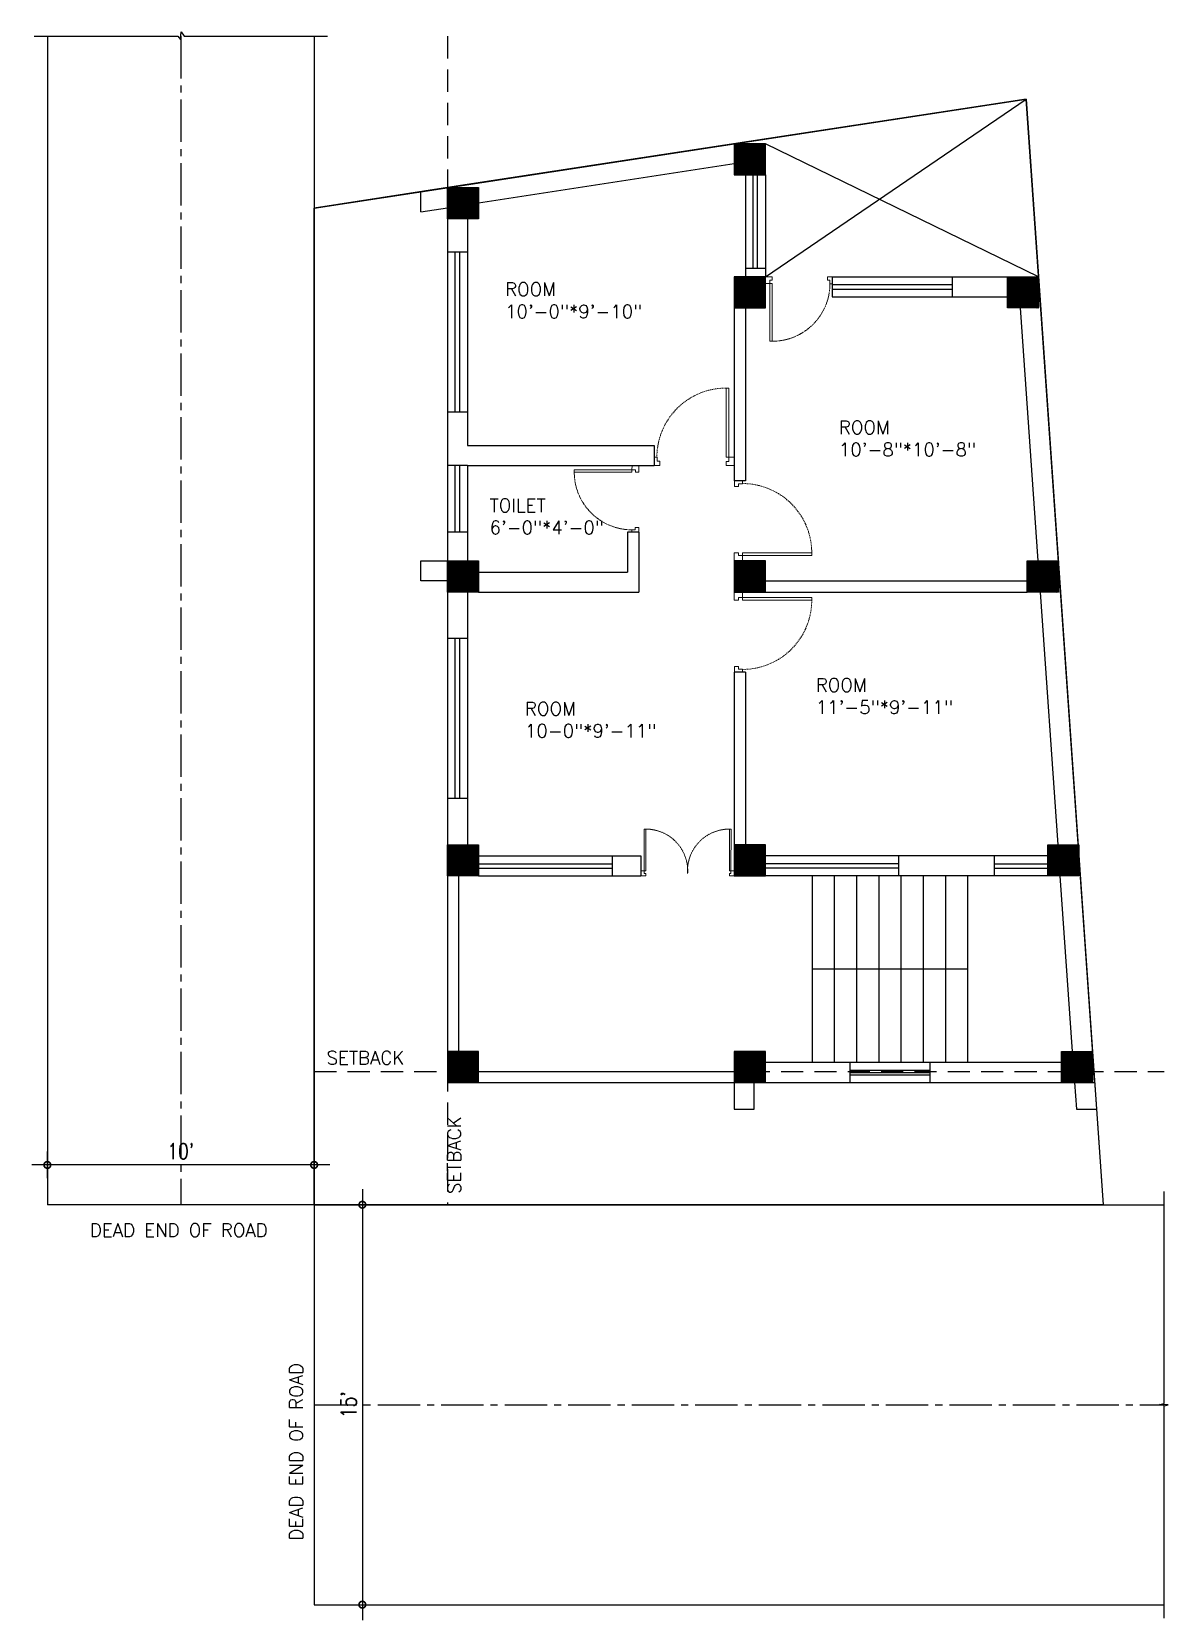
# Model space of a CAD drawing. Header units: inches. Extents: x -5096374 to -5070857, y -3259973 to -3243900.
# Drawn here: x -5094758 to -5094247, y -3259050 to -3258335 of the extents above; entities that cross this region are included whole.
import ezdxf

# ---------------------------------------------------------------- set-up
doc = ezdxf.new("R2010")
doc.units = ezdxf.units.IN
doc.header["$LTSCALE"] = 2
doc.header["$MEASUREMENT"] = 0
doc.header["$PDMODE"] = 34
doc.linetypes.add('CENTER2', pattern=[28.575, 19.05, -3.175, 3.175, -3.175])
doc.linetypes.add('HIDDEN', pattern=[0.375, 0.25, -0.125])
doc.layers.get('0').update_dxf_attribs({"linetype": 'CONTINUOUS'})
doc.layers.get('DEFPOINTS').update_dxf_attribs({"color": 141, "linetype": 'CONTINUOUS'})
doc.layers.add('Door-Window.w', color=4, linetype='CONTINUOUS', lineweight=15)
doc.styles.add('ROMANS', font='Romans.shx', dxfattribs={"width": 0.8})
doc.dimstyles.new('8 SCALE', dxfattribs={"dimscale": 0, "dimtxt": 7, "dimasz": 6, "dimexe": 6, "dimexo": 2, "dimgap": 2, "dimtad": 1, "dimdec": 0, "dimzin": 0, "dimdsep": 46, "dimlunit": 4, "dimtxsty": 'ROMANS', "dimblk": 'DOTSMALL', "dimcen": 0, "dimdle": 7, "dimclrd": 8, "dimclre": 8, "dimclrt": 3, "dimadec": 0, "dimazin": 0, "dimtfac": 1, "dimtdec": 0, "dimtofl": 0, "dimtmove": 2, "dimatfit": 3, "dimfxl": 6, "dimfxlon": 1, "dimtolj": 1, "dimtzin": 0, "dimarcsym": 0})

msp = doc.modelspace()

# ---------------------------------------------------------------- texts
at = {"ltscale": 0.5, "char_height": 6, "attachment_point": 1, "style": 'ROMANS'}
for s, width, insert in [('{\\W1;ROOM\\P10\'-0"*9\'-10"}', 45.7314, (-5094545.44, -3258448.19)), ('{\\W1;ROOM\\P10\'-8"*10\'-8"}', 45.7314, (-5094395.3, -3258510.36)), ('{\\W1;TOILET\\P6\'-0"*4\'-0"}', 45.7314, (-5094552.4, -3258545.45)), ('{\\W1;ROOM\\P11\'-5"*9\'-11"}', 45.7314, (-5094405.69, -3258626.31)), ('{\\W1;ROOM\\P10-0"*9\'-11"}', 45.7314, (-5094536.5, -3258636.98)), ('{\\W1;SETBACK}', 100.839, (-5094625.73, -3258794.07)), ('{\\W1;DEAD END OF ROAD}', 100.839, (-5094732.19, -3258871.68))]:
    msp.add_mtext_dynamic_manual_height_columns(s, width=width, gutter_width=30, heights=[0], dxfattribs=dict(at, insert=insert))
at = {"ltscale": 0.5, "char_height": 6, "attachment_point": 1, "rotation": 90, "style": 'ROMANS'}
for s, width, insert in [('{\\W1;SETBACK}', 100.839, (-5094571.32, -3258858.36)), ('{\\W1;DEAD END OF ROAD}', 105.3561, (-5094642.4, -3259014.35))]:
    msp.add_mtext_dynamic_manual_height_columns(s, width=width, gutter_width=30, heights=[0], dxfattribs=dict(at, insert=insert))

# ---------------------------------------------------------------- blocks, each defined once
blk = doc.blocks.new('FDFDRE')
at = {"ltscale": 3}
for p, q in [((165701.1, -58637.8), (165701.1, -58641.5)), ((165704.8, -58637.8), (165701.1, -58637.8)), ((165701.1, -58641.5), (165703.6, -58641.5)), ((165703.6, -58641.5), (165703.5, -58672.6)), ((165704.8, -58639.7), (165703.6, -58639.7)), ((165703.6, -58639.7), (165703.6, -58641.5)), ((165703.6, -58641.5), (165704.8, -58641.5)), ((165704.8, -58639.7), (165704.8, -58637.8)), ((165704.8, -58641.5), (165704.8, -58672.7)), ((165767, -58639.7), (165767, -58637.8)), ((165767, -58637.8), (165770.6, -58637.8)), ((165767, -58639.7), (165768.2, -58639.7)), ((165767, -58641.5), (165767, -58672.7)), ((165768.2, -58641.5), (165767, -58641.5)), ((165768.2, -58639.7), (165768.2, -58641.5)), ((165770.7, -58641.5), (165768.2, -58641.5)), ((165768.2, -58641.5), (165768.2, -58672.6)), ((165770.6, -58637.8), (165770.7, -58641.5)), ((165703.5, -58672.6), (165704.8, -58672.7)), ((165768.2, -58672.6), (165767, -58672.7))]:
    blk.add_line(p, q, dxfattribs=at)
at = {"layer": 'Door-Window.w', "color": 9, "linetype": 'HIDDEN', "lineweight": 18}
for centre, start, end in [((165704.8, -58641.5), 269.9618, 3.3835), ((165767, -58641.5), 176.6165, 270.0382)]:
    blk.add_arc(centre, 31.2, start, end, dxfattribs=at)
blk = doc.blocks.new('3-0')
at = {"ltscale": 3}
for p, q in [((11063.05, 10097.68), (11065.97, 10099.9)), ((11063.05, 10097.68), (11064.53, 10095.73)), ((11065.99, 10096.84), (11064.53, 10095.73)), ((11065.25, 10097.81), (11066.71, 10098.92)), ((11065.99, 10096.84), (11065.25, 10097.81)), ((11065.97, 10099.9), (11066.71, 10098.92)), ((11085.5, 10074.13), (11110.32, 10092.96)), ((11086.24, 10073.15), (11111.05, 10091.97)), ((11111.05, 10091.97), (11110.32, 10092.96)), ((11084.04, 10073.02), (11082.57, 10071.91)), ((11082.57, 10071.91), (11084.79, 10068.98)), ((11084.04, 10073.02), (11084.78, 10072.04)), ((11084.78, 10072.04), (11086.24, 10073.15)), ((11084.79, 10068.98), (11087.72, 10071.2)), ((11086.24, 10073.15), (11085.5, 10074.13)), ((11087.72, 10071.2), (11086.24, 10073.15))]:
    blk.add_line(p, q, dxfattribs=at)
at = {"layer": 'Door-Window.w', "color": 9, "linetype": 'HIDDEN', "lineweight": 18}
blk.add_arc((11085.5, 10074.13), 31.16, 37.1906, 127.14649, dxfattribs=at)
blk = doc.blocks.new('_DOTSMALL')
at = {"color": 0, "linetype": 'ByBlock', "const_width": 0.5}
blk.add_lwpolyline([(-0.0625, 0, 1), (0.0625, 0, 1)], format="xyb", close=True, dxfattribs=at)
blk = doc.blocks.new('*D324')
at = {"color": 8, "lineweight": -2, "ltscale": 0.5, "transparency": 16777216}
for p, q in [((-5094609.63, -3258856.23), (-5094609.63, -3259050.23)), ((-5094615.63, -3258863.23), (-5094603.63, -3258863.23)), ((-5094615.63, -3259043.23), (-5094603.63, -3259043.23))]:
    blk.add_line(p, q, dxfattribs=at)
at = {"layer": 'DEFPOINTS', "color": 0, "ltscale": 0.5, "transparency": 16777216}
for p in [(-5094631.32, -3258863.23), (-5094631.32, -3259043.23), (-5094609.63, -3259043.23)]:
    blk.add_point(p, dxfattribs=at)
at = {"color": 8, "lineweight": -2, "ltscale": 0.5, "transparency": 16777216, "xscale": 6, "yscale": 6, "zscale": 6}
for p, rotation in [((-5094609.63, -3258863.23), 90), ((-5094609.63, -3259043.23), 270)]:
    blk.add_blockref('_DOTSMALL', p, dxfattribs=dict(at, rotation=rotation))
at = {"color": 3, "ltscale": 0.5, "transparency": 16777216, "insert": (-5094615.79, -3258953.23), "char_height": 7, "attachment_point": 5, "rotation": 90, "style": 'ROMANS'}
blk.add_mtext("\\A1;15'", dxfattribs=at)
blk = doc.blocks.new('*D325')
at = {"color": 8, "lineweight": -2, "ltscale": 0.5, "transparency": 16777216}
for p, q in [((-5094751.32, -3258851.32), (-5094751.32, -3258839.32)), ((-5094631.32, -3258851.32), (-5094631.32, -3258839.32)), ((-5094624.32, -3258845.32), (-5094758.32, -3258845.32))]:
    blk.add_line(p, q, dxfattribs=at)
at = {"layer": 'DEFPOINTS', "color": 0, "ltscale": 0.5, "transparency": 16777216}
for p in [(-5094751.32, -3258845.32), (-5094751.32, -3258863.23), (-5094631.32, -3258863.23)]:
    blk.add_point(p, dxfattribs=at)
at = {"color": 8, "lineweight": -2, "ltscale": 0.5, "transparency": 16777216, "xscale": 6, "yscale": 6, "zscale": 6, "rotation": 180}
blk.add_blockref('_DOTSMALL', (-5094751.32, -3258845.32), dxfattribs=at)
at = {"color": 8, "lineweight": -2, "ltscale": 0.5, "transparency": 16777216, "xscale": 6, "yscale": 6, "zscale": 6}
blk.add_blockref('_DOTSMALL', (-5094631.32, -3258845.32), dxfattribs=at)
at = {"color": 3, "ltscale": 0.5, "transparency": 16777216, "insert": (-5094691.32, -3258839.15), "char_height": 7, "attachment_point": 5, "style": 'ROMANS'}
blk.add_mtext("\\A1;10'", dxfattribs=at)

# ---------------------------------------------------------------- dimensions: what is measured, and where the dimension line sits
at = {"ltscale": 0.5}
dim = msp.add_linear_dim(base=(-5094751.32, -3258845.32), p1=(-5094631.32, -3258863.23), p2=(-5094751.32, -3258863.23), dimstyle='8 SCALE', override={"dimscale": 1}, dxfattribs=at)
dim.commit()
dim.dimension.update_dxf_attribs({"geometry": '*D325', "text_midpoint": (-5094691.32, -3258839.15)})
dim = msp.add_linear_dim(base=(-5094609.63, -3259043.23), p1=(-5094631.32, -3258863.23), p2=(-5094631.32, -3259043.23), angle=90, dimstyle='8 SCALE', override={"dimscale": 1}, dxfattribs=at)
dim.commit()
dim.dimension.update_dxf_attribs({"geometry": '*D324', "text_midpoint": (-5094615.79, -3258953.23)})

# ---------------------------------------------------------------- hatches: boundary and pattern name
at = {"ltscale": 0.5}
h = msp.add_hatch(dxfattribs=at)
h.set_pattern_fill('ANSI31', color=256)
h.set_pattern_definition([(45, (-880.87949, 0), (-0.0883883476483, 0.0883883476483), [])])
h.paths.add_polyline_path([(-5094557.32, -3258405.47), (-5094571.32, -3258405.47), (-5094571.32, -3258419.47), (-5094557.32, -3258419.47)])
h.paths.add_polyline_path([(-5094428.32, -3258385.7), (-5094442.32, -3258385.7), (-5094442.32, -3258399.7), (-5094428.32, -3258399.7)])
h.paths.add_polyline_path([(-5094428.32, -3258445.63), (-5094442.32, -3258445.63), (-5094442.32, -3258459.63), (-5094428.32, -3258459.63)])
h.paths.add_polyline_path([(-5094305.48, -3258445.63), (-5094319.48, -3258445.63), (-5094319.48, -3258459.63), (-5094305.48, -3258459.63)])
h.paths.add_polyline_path([(-5094557.32, -3258573.47), (-5094571.32, -3258573.47), (-5094571.32, -3258587.47), (-5094557.32, -3258587.47)])
h.paths.add_polyline_path([(-5094428.32, -3258573.47), (-5094442.32, -3258573.47), (-5094442.32, -3258587.47), (-5094428.32, -3258587.47)])
h.paths.add_polyline_path([(-5094296.57, -3258573.47), (-5094310.57, -3258573.47), (-5094310.57, -3258587.47), (-5094296.57, -3258587.47)])
h.paths.add_polyline_path([(-5094287.66, -3258701.23), (-5094301.32, -3258701.23), (-5094301.32, -3258715.23), (-5094287.32, -3258715.23), (-5094287.32, -3258706.23)])
h.paths.add_polyline_path([(-5094428.32, -3258701.23), (-5094442.32, -3258701.23), (-5094442.32, -3258715.23), (-5094428.32, -3258715.23)])
h.paths.add_polyline_path([(-5094557.32, -3258701.23), (-5094571.32, -3258701.23), (-5094571.32, -3258715.23), (-5094557.32, -3258715.23)])
h.paths.add_polyline_path([(-5094557.32, -3258794.23), (-5094571.32, -3258794.23), (-5094571.32, -3258808.23), (-5094557.32, -3258808.23)])
h.paths.add_polyline_path([(-5094428.32, -3258794.23), (-5094442.32, -3258794.23), (-5094442.32, -3258808.23), (-5094428.32, -3258808.23)])
h.paths.add_polyline_path([(-5094281.18, -3258794.23), (-5094295.18, -3258794.23), (-5094295.18, -3258808.23), (-5094281.18, -3258808.23)])

# ---------------------------------------------------------------- linework, layer by layer
for p, q in [((-5094751.32, -3258337.28), (-5094751.32, -3258863.23)), ((-5094631.32, -3258337.28), (-5094631.32, -3258863.23)), ((-5094311.07, -3258365.58), (-5094571.32, -3258405.47)), ((-5094428.32, -3258445.63), (-5094311.07, -3258365.58)), ((-5094280.2, -3258808.23), (-5094311.07, -3258365.58)), ((-5094305.48, -3258445.63), (-5094428.32, -3258385.7)), ((-5094442.32, -3258394.8), (-5094557.32, -3258412.43)), ((-5094437.32, -3258399.7), (-5094437.32, -3258445.63)), ((-5094433.82, -3258441.7), (-5094433.82, -3258399.7)), ((-5094431.82, -3258441.7), (-5094431.82, -3258399.7)), ((-5094428.32, -3258399.7), (-5094428.32, -3258445.63)), ((-5094571.32, -3258405.47), (-5094631.32, -3258414.67)), ((-5094583.32, -3258407.31), (-5094571.32, -3258405.47)), ((-5094571.32, -3258405.47), (-5094571.32, -3258573.47)), ((-5094583.32, -3258416.42), (-5094583.32, -3258407.31)), ((-5094583.32, -3258416.42), (-5094571.32, -3258414.58)), ((-5094562.32, -3258419.47), (-5094562.32, -3258521.47)), ((-5094562.32, -3258434.47), (-5094571.32, -3258434.47)), ((-5094567.82, -3258506.47), (-5094567.82, -3258434.47)), ((-5094565.82, -3258506.47), (-5094565.82, -3258434.47)), ((-5094437.32, -3258441.7), (-5094428.32, -3258441.7)), ((-5094437.32, -3258445.63), (-5094428.32, -3258445.63)), ((-5094398.32, -3258445.63), (-5094305.48, -3258445.63)), ((-5094398.32, -3258445.63), (-5094398.32, -3258454.63)), ((-5094398.32, -3258449.13), (-5094344.32, -3258449.13)), ((-5094344.32, -3258445.63), (-5094344.32, -3258454.63)), ((-5094398.32, -3258451.13), (-5094344.32, -3258451.13)), ((-5094398.32, -3258454.63), (-5094319.48, -3258454.63)), ((-5094442.32, -3258459.63), (-5094442.32, -3258537.47)), ((-5094437.32, -3258459.63), (-5094437.32, -3258537.47)), ((-5094305.59, -3258573.47), (-5094313.53, -3258459.63)), ((-5094562.32, -3258506.47), (-5094571.32, -3258506.47)), ((-5094562.32, -3258521.47), (-5094478.32, -3258521.47)), ((-5094478.32, -3258521.47), (-5094478.32, -3258530.47)), ((-5094562.32, -3258530.47), (-5094571.32, -3258530.47)), ((-5094567.82, -3258560.47), (-5094567.82, -3258530.47)), ((-5094565.82, -3258560.47), (-5094565.82, -3258530.47)), ((-5094562.32, -3258530.47), (-5094562.32, -3258573.47)), ((-5094562.32, -3258530.47), (-5094478.32, -3258530.47)), ((-5094485.32, -3258530.47), (-5094478.32, -3258530.47)), ((-5094442.32, -3258530.47), (-5094442.32, -3258537.47)), ((-5094437.32, -3258537.47), (-5094442.32, -3258537.47)), ((-5094562.32, -3258560.47), (-5094571.32, -3258560.47)), ((-5094490.32, -3258560.47), (-5094490.32, -3258578.47)), ((-5094485.32, -3258560.47), (-5094490.32, -3258560.47)), ((-5094485.32, -3258560.47), (-5094485.32, -3258587.47)), ((-5094583.32, -3258573.47), (-5094571.32, -3258573.47)), ((-5094583.32, -3258582.47), (-5094583.32, -3258573.47)), ((-5094571.32, -3258573.47), (-5094571.32, -3258808.23)), ((-5094557.32, -3258578.47), (-5094490.32, -3258578.47)), ((-5094571.32, -3258582.47), (-5094583.32, -3258582.47)), ((-5094428.32, -3258582.47), (-5094310.57, -3258582.47)), ((-5094562.32, -3258587.47), (-5094562.32, -3258701.23)), ((-5094557.32, -3258587.47), (-5094485.32, -3258587.47)), ((-5094437.32, -3258587.47), (-5094310.57, -3258587.47)), ((-5094296.69, -3258701.23), (-5094304.62, -3258587.47)), ((-5094562.32, -3258608.35), (-5094571.32, -3258608.35)), ((-5094567.82, -3258680.35), (-5094567.82, -3258608.35)), ((-5094565.82, -3258680.35), (-5094565.82, -3258608.35)), ((-5094442.32, -3258623.47), (-5094442.32, -3258701.23)), ((-5094437.32, -3258623.47), (-5094442.32, -3258623.47)), ((-5094437.32, -3258623.47), (-5094437.32, -3258701.23)), ((-5094562.32, -3258680.35), (-5094571.32, -3258680.35)), ((-5094557.32, -3258706.23), (-5094484.32, -3258706.23)), ((-5094557.32, -3258706.23), (-5094557.32, -3258715.23)), ((-5094497.32, -3258706.23), (-5094497.32, -3258715.23)), ((-5094484.32, -3258706.23), (-5094484.32, -3258715.23)), ((-5094301.32, -3258706.23), (-5094428.32, -3258706.23)), ((-5094368.32, -3258715.23), (-5094368.32, -3258706.23)), ((-5094325.32, -3258715.23), (-5094325.32, -3258706.23)), ((-5094557.32, -3258709.73), (-5094497.32, -3258709.73)), ((-5094557.32, -3258711.73), (-5094497.32, -3258711.73)), ((-5094368.32, -3258709.73), (-5094428.32, -3258709.73)), ((-5094368.32, -3258711.73), (-5094428.32, -3258711.73)), ((-5094325.32, -3258709.73), (-5094301.32, -3258709.73)), ((-5094325.32, -3258711.73), (-5094301.32, -3258711.73)), ((-5094566.32, -3258715.23), (-5094566.32, -3258794.23)), ((-5094557.32, -3258715.23), (-5094484.32, -3258715.23)), ((-5094301.32, -3258715.23), (-5094428.32, -3258715.23)), ((-5094407.36, -3258715.23), (-5094407.36, -3258757.23)), ((-5094397.36, -3258715.23), (-5094397.36, -3258757.23)), ((-5094387.36, -3258715.23), (-5094387.36, -3258757.23)), ((-5094377.36, -3258715.23), (-5094377.36, -3258757.23)), ((-5094367.36, -3258715.23), (-5094367.36, -3258757.23)), ((-5094357.36, -3258715.23), (-5094357.36, -3258757.23)), ((-5094347.36, -3258715.23), (-5094347.36, -3258757.23)), ((-5094337.36, -3258715.23), (-5094337.36, -3258757.23)), ((-5094301.32, -3258715.23), (-5094325.32, -3258715.23)), ((-5094290.2, -3258794.23), (-5094295.71, -3258715.23)), ((-5094337.36, -3258757.23), (-5094407.36, -3258757.23)), ((-5094407.36, -3258757.23), (-5094407.36, -3258799.23)), ((-5094397.36, -3258757.23), (-5094397.36, -3258799.23)), ((-5094387.36, -3258757.23), (-5094387.36, -3258799.23)), ((-5094377.36, -3258757.23), (-5094377.36, -3258799.23)), ((-5094367.36, -3258757.23), (-5094367.36, -3258799.23)), ((-5094357.36, -3258757.23), (-5094357.36, -3258799.23)), ((-5094347.36, -3258757.23), (-5094347.36, -3258799.23)), ((-5094337.36, -3258757.23), (-5094337.36, -3258799.23)), ((-5094295.18, -3258799.23), (-5094428.32, -3258799.23)), ((-5094390.36, -3258799.23), (-5094390.36, -3258808.23)), ((-5094354.36, -3258799.23), (-5094354.36, -3258808.23)), ((-5094281.18, -3258794.23), (-5094279.37, -3258820.23)), ((-5094281.18, -3258794.23), (-5094276.37, -3258863.23)), ((-5094557.32, -3258803.23), (-5094442.32, -3258803.23)), ((-5094390.36, -3258802.73), (-5094354.36, -3258802.73)), ((-5094390.36, -3258803.73), (-5094354.36, -3258803.73)), ((-5094390.36, -3258804.73), (-5094354.36, -3258804.73)), ((-5094571.32, -3258808.23), (-5094280.2, -3258808.23)), ((-5094442.32, -3258808.23), (-5094442.32, -3258820.23)), ((-5094433.32, -3258820.23), (-5094433.32, -3258808.23)), ((-5094289.23, -3258808.23), (-5094288.39, -3258820.23)), ((-5094442.32, -3258820.23), (-5094433.32, -3258820.23)), ((-5094288.39, -3258820.23), (-5094279.37, -3258820.23)), ((-5094631.32, -3258863.23), (-5094751.32, -3258863.23)), ((-5094631.32, -3258863.23), (-5094249.02, -3258863.23)), ((-5094631.32, -3258863.23), (-5094631.32, -3259043.23)), ((-5094631.32, -3259043.23), (-5094249.02, -3259043.23))]:
    msp.add_line(p, q, dxfattribs=at)
at = {"linetype": 'CENTER2', "ltscale": 0.5}
for p, q in [((-5094691.32, -3258337.28), (-5094691.32, -3258863.23)), ((-5094631.32, -3258953.23), (-5094249.02, -3258953.23))]:
    msp.add_line(p, q, dxfattribs=at)
at = {"linetype": 'HIDDEN', "ltscale": 20}
for p, q in [((-5094571.32, -3258337.28), (-5094571.32, -3258863.23)), ((-5094631.32, -3258803.23), (-5094249.02, -3258803.23))]:
    msp.add_line(p, q, dxfattribs=at)
at = {"linetype": 'Continuous', "ltscale": 0.5}
for points in [[(-5094757.32, -3258337.28), (-5094692.58, -3258337.28), (-5094691.45, -3258338.86), (-5094691.2, -3258335.31), (-5094689.83, -3258337.28), (-5094625.32, -3258337.28)], [(-5094249.02, -3259049.23), (-5094249.02, -3258953.8), (-5094247.15, -3258953.35), (-5094251.02, -3258953.1), (-5094249.02, -3258952.62), (-5094249.02, -3258857.23)]]:
    msp.add_lwpolyline(points, dxfattribs=at)
at = {"ltscale": 0.5}
for points in [[(-5094631.32, -3258414.67), (-5094311.07, -3258365.58), (-5094276.37, -3258863.23), (-5094631.32, -3258863.23)], [(-5094428.32, -3258385.7), (-5094442.32, -3258385.7), (-5094442.32, -3258399.7), (-5094428.32, -3258399.7)], [(-5094571.32, -3258405.47), (-5094557.32, -3258405.47), (-5094557.32, -3258419.47), (-5094571.32, -3258419.47)], [(-5094428.32, -3258445.63), (-5094442.32, -3258445.63), (-5094442.32, -3258459.63), (-5094428.32, -3258459.63)], [(-5094319.48, -3258445.63), (-5094305.48, -3258445.63), (-5094305.48, -3258459.63), (-5094319.48, -3258459.63)], [(-5094571.32, -3258573.47), (-5094557.32, -3258573.47), (-5094557.32, -3258587.47), (-5094571.32, -3258587.47)], [(-5094428.32, -3258573.47), (-5094442.32, -3258573.47), (-5094442.32, -3258587.47), (-5094428.32, -3258587.47)], [(-5094310.57, -3258573.47), (-5094296.57, -3258573.47), (-5094296.57, -3258587.47), (-5094310.57, -3258587.47)], [(-5094571.32, -3258701.23), (-5094557.32, -3258701.23), (-5094557.32, -3258715.23), (-5094571.32, -3258715.23)], [(-5094428.32, -3258701.23), (-5094442.32, -3258701.23), (-5094442.32, -3258715.23), (-5094428.32, -3258715.23)], [(-5094301.32, -3258701.23), (-5094287.32, -3258701.23), (-5094287.32, -3258715.23), (-5094301.32, -3258715.23)], [(-5094557.32, -3258794.23), (-5094571.32, -3258794.23), (-5094571.32, -3258808.23), (-5094557.32, -3258808.23)], [(-5094428.32, -3258794.23), (-5094442.32, -3258794.23), (-5094442.32, -3258808.23), (-5094428.32, -3258808.23)], [(-5094295.18, -3258794.23), (-5094281.18, -3258794.23), (-5094281.18, -3258808.23), (-5094295.18, -3258808.23)]]:
    msp.add_lwpolyline(points, close=True, dxfattribs=at)

# ---------------------------------------------------------------- block references
at = {"layer": 'Door-Window.w', "linetype": 'ByBlock'}
for p, xscale, yscale, zscale, rotation in [((-5095512.23, -3246016.01), 0.8331589850765497, 0.8331589850765497, 0.8331589850765497, 232.7330628613127), ((-5093121.76, -3273444.23), 0.9997910039624013, 0.9997910039624013, 0.9997910039624013, 52.80940478019525), ((-5082055.72, -3257446.56), 0.8331589850765497, 0.8331589850765497, 0.8331589850765497, 142.7330628613128), ((-5109356.06, -3259894.03), 0.9997910039624012, 0.9997910039624012, 0.9997910039624012, 322.8094047801953), ((-5109356.06, -3257266.91), -0.9997910039624012, 0.9997910039624012, 0.9997910039624012, 217.1905952198047)]:
    msp.add_blockref('3-0', p, dxfattribs=dict(at, xscale=xscale, yscale=yscale, zscale=zscale, rotation=rotation))
at = {"layer": 'Door-Window.w', "ltscale": 0.005, "xscale": 0.6039383709985556, "yscale": 0.6039383709985556, "zscale": 0.6039383709985556, "rotation": 180}
msp.add_blockref('FDFDRE', (-4994369.07, -3294128.86), dxfattribs=at)

msp.set_redraw_order([(e.dxf.handle, doc.entitydb.next_handle()) for e in msp.query("TEXT MTEXT ATTDEF DIMENSION ARC_DIMENSION")])  # texts and dimensions are drawn at this point

doc.saveas('drawing.dxf')
